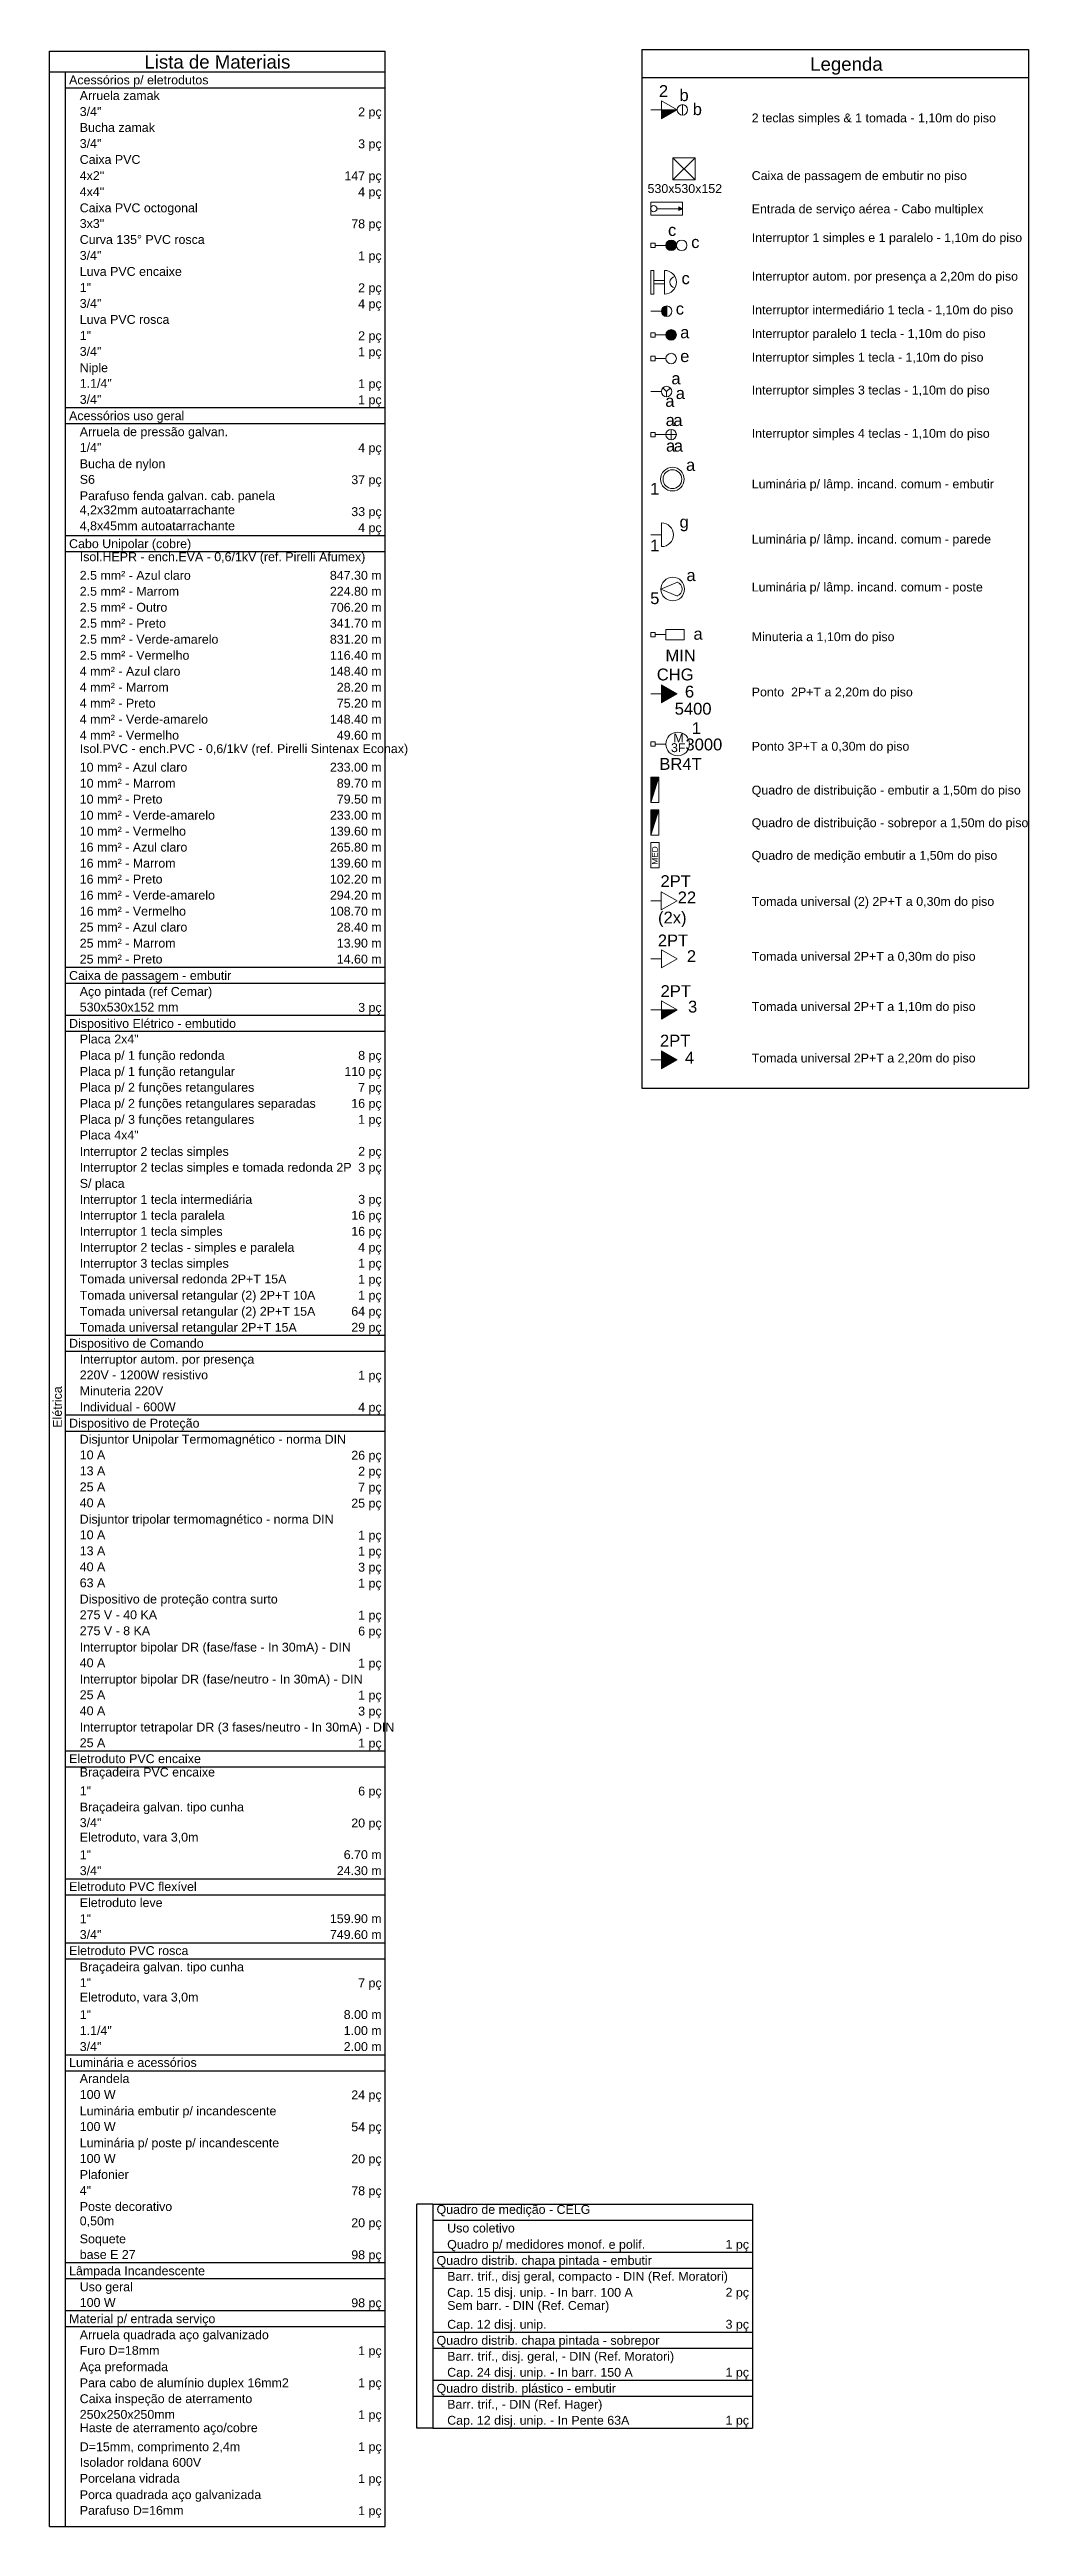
# Model space of a CAD drawing. Header units: inches. Extents: x 82 to 150, y -19 to 82.
# Drawn here: x 120.01 to 131.68, y -18.89 to 10.63 of the extents above; entities that cross this region are included whole.
import ezdxf
from ezdxf.enums import TextEntityAlignment as Align

# ---------------------------------------------------------------- set-up
doc = ezdxf.new("R2010")
doc.units = ezdxf.units.IN
doc.header["$MEASUREMENT"] = 0
doc.linetypes.add('HIDDEN', pattern=[0.375, 0.25, -0.125])
for name, color, linetype, lineweight in [('DI-Linhas do quadro', 7, 'HIDDEN', 30), ('DI-Textos do quadro', 5, 'Continuous', 20), ('DI-Título do quadro', 5, 'Continuous', 30), ('P-SIMBOL', 5, 'Continuous', 20)]:
    doc.layers.add(name, color=color, linetype=linetype, lineweight=lineweight)
doc.styles.add('Arial', font='arial.ttf')

msp = doc.modelspace()

# ---------------------------------------------------------------- texts
at = {"layer": 'DI-Textos do quadro', "char_height": 0.1059, "line_spacing_factor": 0.798, "style": 'Arial'}
for s, insert, width, attachment_point in [('Acessórios p/ eletrodutos', (120.244, 10.185), 3.07594, 7), ('Arruela zamak', (120.371, 10.029), 1.7655, 7), ('3/4"', (120.371, 9.838), 0.47774, 7), ('Bucha zamak', (120.371, 9.648), 1.66007, 7), ('2 pç', (123.969, 9.803), 0.51777, 9), ('2 teclas simples & 1 tomada - 1,10m do piso', (128.379, 9.732), 5.3899, 7), ('3/4"', (120.371, 9.457), 0.47774, 7), ('3 pç', (123.969, 9.422), 0.51777, 9), ('4x2"', (120.371, 9.076), 0.53645, 7), ('Caixa PVC', (120.371, 9.267), 1.33713, 7), ('147 pç', (123.969, 9.041), 0.82203, 9), ('Caixa de passagem de embutir no piso', (128.379, 9.044), 4.74669, 7), ('4x4"', (120.371, 8.885), 0.53645, 7), ('4 pç', (123.969, 8.85), 0.51777, 9), ('3x3"', (120.371, 8.504), 0.53645, 7), ('Caixa PVC octogonal', (120.371, 8.66), 2.60087, 7), ('78 pç', (123.969, 8.469), 0.6699, 9), ('Entrada de serviço aérea - Cabo multiplex', (128.379, 8.647), 5.111, 7), ('Curva 135%%d PVC rosca', (120.371, 8.313), 2.74766, 7), ('Interruptor 1 simples e 1 paralelo - 1,10m do piso', (128.379, 8.305), 5.96506, 7), ('3/4"', (120.371, 8.123), 0.47774, 7), ('Luva PVC encaixe', (120.371, 7.932), 2.25124, 7), ('1 pç', (123.969, 8.088), 0.51777, 9), ('Interruptor autom. por presença a 2,20m do piso', (128.379, 7.844), 5.87165, 7), ('1"', (120.371, 7.742), 0.24954, 7), ('2 pç', (123.969, 7.707), 0.51777, 9), ('3/4"', (120.371, 7.551), 0.47774, 7), ('Luva PVC rosca', (120.371, 7.36), 1.97901, 7), ('4 pç', (123.969, 7.516), 0.51777, 9), ('Interruptor intermediário 1 tecla - 1,10m do piso', (128.379, 7.444), 5.76622, 7), ('3/4"', (120.371, 6.979), 0.47774, 7), ('1"', (120.371, 7.17), 0.24954, 7), ('2 pç', (123.969, 7.135), 0.51777, 9), ('Interruptor paralelo 1 tecla - 1,10m do piso', (128.379, 7.161), 5.15771, 7), ('Niple', (120.371, 6.754), 0.62453, 7), ('1 pç', (123.969, 6.944), 0.51777, 9), ('Interruptor simples 1 tecla - 1,10m do piso', (128.379, 6.879), 5.11367, 7), ('3/4"', (120.371, 6.407), 0.47774, 7), ('1.1/4"', (120.371, 6.598), 0.70593, 7), ('1 pç', (123.969, 6.563), 0.51777, 9), ('1 pç', (123.969, 6.372), 0.51777, 9), ('Interruptor simples 3 teclas - 1,10m do piso', (128.379, 6.488), 5.25112, 7), ('Acessórios uso geral', (120.244, 6.182), 2.54349, 7), ('Arruela de pressão galvan.', (120.371, 5.991), 3.27211, 7), ('1/4"', (120.371, 5.835), 0.47774, 7), ('4 pç', (123.969, 5.8), 0.51777, 9), ('Interruptor simples 4 teclas - 1,10m do piso', (128.379, 5.972), 5.25112, 7), ('Bucha de nylon', (120.371, 5.61), 1.88827, 7), ('S6', (120.371, 5.454), 0.33495, 7), ('Parafuso fenda galvan. cab. panela', (120.371, 5.229), 4.30765, 7), ('37 pç', (123.969, 5.419), 0.6699, 9), ('Luminária p/ lâmp. incand. comum - embutir', (128.379, 5.369), 5.34186, 7), ('4,2x32mm autoatarrachante', (120.371, 5.073), 3.42023, 7), ('33 pç', (123.969, 5.038), 0.6699, 9), ('Cabo Unipolar (cobre)', (120.244, 4.657), 2.69162, 7), ('4,8x45mm autoatarrachante', (120.371, 4.882), 3.42023, 7), ('4 pç', (123.969, 4.847), 0.51777, 9), ('Luminária p/ lâmp. incand. comum - parede', (128.379, 4.712), 5.28048, 7), ('Isol.HEPR - ench.EVA - 0,6/1kV (ref. Pirelli Afumex)', (120.371, 4.501), 6.29868, 7), ('2.5 mm² - Azul claro', (120.371, 4.31), 2.45008, 7), ('2.5 mm² - Marrom', (120.371, 4.12), 2.18852, 7), ('847.30 m', (123.969, 4.31), 1.14097, 9), ('224.80 m', (123.969, 4.12), 1.14097, 9), ('Luminária p/ lâmp. incand. comum - poste', (128.379, 4.14), 5.09899, 7), ('2.5 mm² - Outro', (120.371, 3.929), 1.92964, 7), ('2.5 mm² - Preto', (120.371, 3.739), 1.90028, 7), ('341.70 m', (123.969, 3.739), 1.14097, 9), ('706.20 m', (123.969, 3.929), 1.14097, 9), ('2.5 mm² - Verde-amarelo', (120.371, 3.548), 3.05592, 7), ('831.20 m', (123.969, 3.548), 1.14097, 9), ('Minuteria a 1,10m do piso', (128.379, 3.548), 3.15067, 7), ('4 mm² - Azul claro', (120.371, 3.167), 2.22188, 7), ('2.5 mm² - Vermelho', (120.371, 3.357), 2.41805, 7), ('116.40 m', (123.969, 3.357), 1.14097, 9), ('148.40 m', (123.969, 3.167), 1.14097, 9), ('4 mm² - Marrom', (120.371, 2.976), 1.96033, 7), ('28.20 m', (123.969, 2.976), 0.98884, 9), ('Ponto  2P+T a 2,20m do piso', (128.379, 2.889), 3.55368, 7), ('4 mm² - Preto', (120.371, 2.786), 1.67208, 7), ('4 mm² - Verde-amarelo', (120.371, 2.595), 2.82773, 7), ('148.40 m', (123.969, 2.595), 1.14097, 9), ('75.20 m', (123.969, 2.786), 0.98884, 9), ('4 mm² - Vermelho', (120.371, 2.404), 2.18986, 7), ('49.60 m', (123.969, 2.404), 0.98884, 9), ('Ponto 3P+T a 0,30m do piso', (128.379, 2.242), 3.47762, 7), ('10 mm² - Azul claro', (120.371, 2.023), 2.37401, 7), ('Isol.PVC - ench.PVC - 0,6/1kV (ref. Pirelli Sintenax Econax)', (120.371, 2.214), 7.24081, 7), ('233.00 m', (123.969, 2.023), 1.14097, 9), ('10 mm² - Marrom', (120.371, 1.832), 2.11246, 7), ('89.70 m', (123.969, 1.832), 0.98884, 9), ('Quadro de distribuição - embutir a 1,50m do piso', (128.379, 1.719), 5.93437, 7), ('10 mm² - Preto', (120.371, 1.642), 1.82421, 7), ('10 mm² - Verde-amarelo', (120.371, 1.451), 2.97986, 7), ('233.00 m', (123.969, 1.451), 1.14097, 9), ('79.50 m', (123.969, 1.642), 0.98884, 9), ('10 mm² - Vermelho', (120.371, 1.261), 2.34199, 7), ('16 mm² - Azul claro', (120.371, 1.07), 2.37401, 7), ('139.60 m', (123.969, 1.261), 1.14097, 9), ('Quadro de distribuição - sobrepor a 1,50m do piso', (128.379, 1.33), 6.10117, 7), ('16 mm² - Marrom', (120.371, 0.879), 2.11246, 7), ('265.80 m', (123.969, 1.07), 1.14097, 9), ('139.60 m', (123.969, 0.879), 1.14097, 9), ('Quadro de medição embutir a 1,50m do piso', (128.379, 0.941), 5.41659, 7), ('16 mm² - Preto', (120.371, 0.689), 1.82421, 7), ('16 mm² - Verde-amarelo', (120.371, 0.498), 2.97986, 7), ('294.20 m', (123.969, 0.498), 1.14097, 9), ('102.20 m', (123.969, 0.689), 1.14097, 9), ('16 mm² - Vermelho', (120.371, 0.307), 2.34199, 7), ('108.70 m', (123.969, 0.307), 1.14097, 9), ('Tomada universal (2) 2P+T a 0,30m do piso', (128.379, 0.393), 5.34854, 7), ('25 mm² - Azul claro', (120.371, 0.117), 2.37401, 7), ('25 mm² - Marrom', (120.371, -0.074), 2.11246, 7), ('28.40 m', (123.969, 0.117), 0.98884, 9), ('13.90 m', (123.969, -0.074), 0.98884, 9), ('25 mm² - Preto', (120.371, -0.264), 1.82421, 7), ('14.60 m', (123.969, -0.264), 0.98884, 9), ('Tomada universal 2P+T a 0,30m do piso', (128.379, -0.262), 4.93886, 7), ('Caixa de passagem - embutir', (120.244, -0.49), 3.5737, 7), ('Aço pintada (ref Cemar)', (120.371, -0.681), 2.91981, 7), ('530x530x152 mm', (120.371, -0.836), 2.17117, 7), ('3 pç', (123.969, -0.871), 0.51777, 9), ('Tomada universal 2P+T a 1,10m do piso', (128.379, -0.86), 4.93886, 7), ('Dispositivo Elétrico - embutido', (120.244, -1.062), 3.68579, 7), ('Placa 2x4"', (120.371, -1.217), 1.29843, 7), ('Placa p/ 1 função redonda', (120.371, -1.443), 3.19604, 7), ('8 pç', (123.969, -1.443), 0.51777, 9), ('Tomada universal 2P+T a 2,20m do piso', (128.379, -1.474), 4.93886, 7), ('Placa p/ 1 função retangular', (120.371, -1.634), 3.42424, 7), ('Placa p/ 2 funções retangulares', (120.371, -1.824), 3.85127, 7), ('110 pç', (123.969, -1.634), 0.82203, 9), ('7 pç', (123.969, -1.824), 0.51777, 9), ('Placa p/ 2 funções retangulares separadas', (120.371, -2.015), 5.20575, 7), ('Placa p/ 3 funções retangulares', (120.371, -2.206), 3.85127, 7), ('16 pç', (123.969, -2.015), 0.6699, 9), ('Placa 4x4"', (120.371, -2.361), 1.29843, 7), ('1 pç', (123.969, -2.206), 0.51777, 9), ('Interruptor 2 teclas simples', (120.371, -2.587), 3.28812, 7), ('Interruptor 2 teclas simples e tomada redonda 2P', (120.371, -2.777), 5.99575, 7), ('3 pç', (123.969, -2.777), 0.51777, 9), ('2 pç', (123.969, -2.587), 0.51777, 9), ('S/ placa', (120.371, -2.968), 0.99017, 7), ('Interruptor 1 tecla intermediária', (120.371, -3.159), 3.80323, 7), ('Interruptor 1 tecla paralela', (120.371, -3.349), 3.19471, 7), ('16 pç', (123.969, -3.349), 0.6699, 9), ('3 pç', (123.969, -3.159), 0.51777, 9), ('Interruptor 1 tecla simples', (120.371, -3.54), 3.15067, 7), ('16 pç', (123.969, -3.54), 0.6699, 9), ('Interruptor 2 teclas - simples e paralela', (120.371, -3.731), 4.73335, 7), ('Interruptor 3 teclas simples', (120.371, -3.921), 3.28812, 7), ('4 pç', (123.969, -3.731), 0.51777, 9), ('1 pç', (123.969, -3.921), 0.51777, 9), ('Tomada universal redonda 2P+T 15A', (120.371, -4.077), 4.5572, 7), ('1 pç', (123.969, -4.112), 0.51777, 9), ('Tomada universal retangular (2) 2P+T 10A', (120.371, -4.302), 5.19507, 7), ('Tomada universal retangular (2) 2P+T 15A', (120.371, -4.493), 5.19507, 7), ('64 pç', (123.969, -4.493), 0.6699, 9), ('1 pç', (123.969, -4.302), 0.51777, 9), ('Tomada universal retangular 2P+T 15A', (120.371, -4.684), 4.78539, 7), ('29 pç', (123.969, -4.684), 0.6699, 9), ('Dispositivo de Comando', (120.244, -4.874), 2.96918, 7), ('Interruptor autom. por presença', (120.371, -5.065), 3.84726, 7), ('220V - 1200W resistivo', (120.371, -5.221), 2.8304, 7), ('Minuteria 220V', (120.371, -5.411), 1.84156, 7), ('1 pç', (123.969, -5.256), 0.51777, 9), ('Individual - 600W', (120.371, -5.602), 2.11513, 7), ('4 pç', (123.969, -5.637), 0.51777, 9), ('Dispositivo de Proteção', (120.244, -5.827), 2.87844, 7), ('Disjuntor Unipolar Termomagnético - norma DIN', (120.371, -6.018), 5.87031, 7), ('10 A', (120.371, -6.174), 0.56314, 7), ('26 pç', (123.969, -6.209), 0.6699, 9), ('25 A', (120.371, -6.555), 0.56314, 7), ('13 A', (120.371, -6.364), 0.56314, 7), ('2 pç', (123.969, -6.399), 0.51777, 9), ('7 pç', (123.969, -6.59), 0.51777, 9), ('40 A', (120.371, -6.745), 0.56314, 7), ('25 pç', (123.969, -6.78), 0.6699, 9), ('10 A', (120.371, -7.127), 0.56314, 7), ('Disjuntor tripolar termomagnético - norma DIN', (120.371, -6.971), 5.59675, 7), ('1 pç', (123.969, -7.162), 0.51777, 9), ('13 A', (120.371, -7.317), 0.56314, 7), ('1 pç', (123.969, -7.352), 0.51777, 9), ('40 A', (120.371, -7.508), 0.56314, 7), ('63 A', (120.371, -7.699), 0.56314, 7), ('3 pç', (123.969, -7.543), 0.51777, 9), ('1 pç', (123.969, -7.734), 0.51777, 9), ('275 V - 40 KA', (120.371, -8.08), 1.70411, 7), ('Dispositivo de proteção contra surto', (120.371, -7.924), 4.36904, 7), ('275 V - 8 KA', (120.371, -8.27), 1.55198, 7), ('6 pç', (123.969, -8.305), 0.51777, 9), ('1 pç', (123.969, -8.115), 0.51777, 9), ('40 A', (120.371, -8.652), 0.56314, 7), ('Interruptor bipolar DR (fase/fase - In 30mA) - DIN', (120.371, -8.496), 5.97573, 7), ('1 pç', (123.969, -8.687), 0.51777, 9), ('Interruptor bipolar DR (fase/neutro - In 30mA) - DIN', (120.371, -8.877), 6.23329, 7), ('40 A', (120.371, -9.224), 0.56314, 7), ('25 A', (120.371, -9.033), 0.56314, 7), ('3 pç', (123.969, -9.259), 0.51777, 9), ('1 pç', (123.969, -9.068), 0.51777, 9), ('Interruptor tetrapolar DR (3 fases/neutro - In 30mA) - DIN', (120.371, -9.449), 6.93255, 7), ('Eletroduto PVC encaixe', (120.244, -9.795), 2.90513, 7), ('25 A', (120.371, -9.605), 0.56314, 7), ('1 pç', (123.969, -9.64), 0.51777, 9), ('Braçadeira PVC encaixe', (120.371, -9.986), 2.98119, 7), ('1"', (120.371, -10.177), 0.24954, 7), ('Braçadeira galvan. tipo cunha', (120.371, -10.402), 3.62307, 7), ('6 pç', (123.969, -10.212), 0.51777, 9), ('3/4"', (120.371, -10.558), 0.47774, 7), ('Eletroduto, vara 3,0m', (120.371, -10.749), 2.61689, 7), ('20 pç', (123.969, -10.593), 0.6699, 9), ('1"', (120.371, -10.939), 0.24954, 7), ('6.70 m', (123.969, -10.939), 0.83671, 9), ('Eletroduto PVC flexível', (120.244, -11.32), 2.81439, 7), ('3/4"', (120.371, -11.13), 0.47774, 7), ('24.30 m', (123.969, -11.13), 0.98884, 9), ('Eletroduto leve', (120.371, -11.511), 1.82688, 7), ('3/4"', (120.371, -11.892), 0.47774, 7), ('1"', (120.371, -11.702), 0.24954, 7), ('749.60 m', (123.969, -11.892), 1.14097, 9), ('159.90 m', (123.969, -11.702), 1.14097, 9), ('Eletroduto PVC rosca', (120.244, -12.083), 2.6329, 7), ('1"', (120.371, -12.464), 0.24954, 7), ('Braçadeira galvan. tipo cunha', (120.371, -12.308), 3.62307, 7), ('7 pç', (123.969, -12.499), 0.51777, 9), ('Eletroduto, vara 3,0m', (120.371, -12.655), 2.61689, 7), ('1"', (120.371, -12.845), 0.24954, 7), ('1.1/4"', (120.371, -13.036), 0.70593, 7), ('8.00 m', (123.969, -12.845), 0.83671, 9), ('1.00 m', (123.969, -13.036), 0.83671, 9), ('3/4"', (120.371, -13.227), 0.47774, 7), ('2.00 m', (123.969, -13.227), 0.83671, 9), ('Luminária e acessórios', (120.244, -13.417), 2.81706, 7), ('Arandela', (120.371, -13.608), 1.0956, 7), ('100 W', (120.371, -13.798), 0.79, 7), ('24 pç', (123.969, -13.833), 0.6699, 9), ('100 W', (120.371, -14.18), 0.79, 7), ('Luminária embutir p/ incandescente', (120.371, -14.024), 4.33835, 7), ('54 pç', (123.969, -14.215), 0.6699, 9), ('100 W', (120.371, -14.561), 0.79, 7), ('Luminária p/ poste p/ incandescente', (120.371, -14.405), 4.39973, 7), ('20 pç', (123.969, -14.596), 0.6699, 9), ('Plafonier', (120.371, -14.752), 1.08092, 7), ('4"', (120.371, -14.942), 0.24954, 7), ('Poste decorativo', (120.371, -15.133), 2.0404, 7), ('78 pç', (123.969, -14.977), 0.6699, 9), ('Quadro de medição - CELG', (124.623, -15.199), 3.39088, 7), ('0,50m', (120.371, -15.323), 0.76065, 7), ('20 pç', (123.969, -15.358), 0.6699, 9), ('Uso coletivo', (124.75, -15.39), 1.49327, 7), ('Soquete', (120.371, -15.549), 1.01953, 7), ('base E 27', (120.371, -15.705), 1.23305, 7), ('98 pç', (123.969, -15.74), 0.6699, 9), ('Quadro p/ medidores monof. e polif.', (124.75, -15.615), 4.36637, 7), ('1 pç', (128.347, -15.615), 0.51777, 9), ('Lâmpada Incandescente', (120.244, -15.93), 2.99854, 7), ('Quadro distrib. chapa pintada - embutir', (124.623, -15.806), 4.74669, 7), ('Barr. trif., disj geral, compacto - DIN (Ref. Moratori)', (124.75, -15.996), 6.18925, 7), ('100 W', (120.371, -16.277), 0.79, 7), ('Uso geral', (120.371, -16.121), 1.17166, 7), ('98 pç', (123.969, -16.312), 0.6699, 9), ('Sem barr. - DIN (Ref. Cemar)', (124.75, -16.343), 3.57103, 7), ('Cap. 15 disj. unip. - In barr. 100 A', (124.75, -16.187), 4.09147, 7), ('2 pç', (128.347, -16.187), 0.51777, 9), ('Material p/ entrada serviço', (120.244, -16.502), 3.22674, 7), ('Cap. 12 disj. unip.', (124.75, -16.568), 2.19119, 7), ('3 pç', (128.347, -16.568), 0.51777, 9), ('Arruela quadrada aço galvanizado', (120.371, -16.693), 4.1702, 7), ('Furo D=18mm', (120.371, -16.848), 1.75616, 7), ('1 pç', (123.969, -16.883), 0.51777, 9), ('Quadro distrib. chapa pintada - sobrepor', (124.623, -16.759), 4.9135, 7), ('Barr. trif., disj. geral, - DIN (Ref. Moratori)', (124.75, -16.949), 5.00157, 7), ('Aça preformada', (120.371, -17.074), 1.94698, 7), ('Para cabo de alumínio duplex 16mm2', (120.371, -17.265), 4.60924, 7), ('Cap. 24 disj. unip. - In barr. 150 A', (124.75, -17.14), 4.09147, 7), ('1 pç', (128.347, -17.14), 0.51777, 9), ('Caixa inspeção de aterramento', (120.371, -17.455), 3.80189, 7), ('1 pç', (123.969, -17.265), 0.51777, 9), ('Quadro distrib. plástico - embutir', (124.623, -17.331), 3.95669, 7), ('Barr. trif., - DIN (Ref. Hager)', (124.75, -17.521), 3.4189, 7), ('250x250x250mm', (120.371, -17.611), 2.09511, 7), ('Haste de aterramento aço/cobre', (120.371, -17.801), 3.92466, 7), ('1 pç', (123.969, -17.646), 0.51777, 9), ('Cap. 12 disj. unip. - In Pente 63A', (124.75, -17.712), 4.01674, 7), ('1 pç', (128.347, -17.712), 0.51777, 9), ('D=15mm, comprimento 2,4m', (120.371, -18.027), 3.53767, 7), ('1 pç', (123.969, -18.027), 0.51777, 9), ('Porcelana vidrada', (120.371, -18.373), 2.20721, 7), ('Isolador roldana 600V', (120.371, -18.183), 2.67827, 7), ('1 pç', (123.969, -18.408), 0.51777, 9), ('Porca quadrada aço galvanizada', (120.371, -18.599), 4.0034, 7), ('Parafuso D=16mm', (120.371, -18.755), 2.28994, 7), ('1 pç', (123.969, -18.79), 0.51777, 9)]:
    msp.add_mtext(s, dxfattribs=dict(at, insert=insert, width=width, attachment_point=attachment_point))
at = {"layer": 'DI-Textos do quadro', "insert": (120.159, -5.549), "char_height": 0.1059, "width": 0.91411, "attachment_point": 8, "rotation": 90, "line_spacing_factor": 0.798, "style": 'Arial'}
msp.add_mtext('Elétrica', dxfattribs=at)
at = {"layer": 'DI-Título do quadro', "style": 'Arial'}
for s, height, p in [('Lista de Materiais', 0.15885, (122.011, 10.358)), ('Legenda', 0.1588, (129.508, 10.332))]:
    msp.add_text(s, height=height, dxfattribs=at).set_placement(p, align=Align.BOTTOM_CENTER)
at = {"layer": 'P-SIMBOL', "line_spacing_factor": 0.798, "style": 'Arial'}
for s, insert, char_height, width, attachment_point in [('2', (127.328, 10.067), 0.141, 0.20918, 8), ('b', (127.573, 10.015), 0.141, 0.20918, 8), ('b', (127.731, 9.848), 0.141, 0.20918, 8), ('530x530x152', (127.582, 8.92), 0.1059, 1.63872, 8), ('c', (127.382, 8.408), 0.141, 0.18899, 7), ('c', (127.658, 8.264), 0.141, 0.18899, 7), ('c', (127.592, 7.833), 0.141, 0.18899, 8), ('c', (127.474, 7.471), 0.141, 0.18899, 7), ('a', (127.527, 7.189), 0.141, 0.20918, 7), ('e', (127.527, 6.905), 0.141, 0.20918, 7), ('a', (127.422, 6.64), 0.141, 0.20918, 7), ('a', (127.474, 6.464), 0.141, 0.20918, 7), ('a', (127.349, 6.371), 0.141, 0.20918, 7), ('a', (127.354, 6.142), 0.141, 0.20918, 7), ('a', (127.555, 6.142), 0.141, 0.20918, 9), ('a', (127.358, 5.837), 0.141, 0.20918, 7), ('a', (127.56, 5.837), 0.141, 0.20918, 9), ('a', (127.651, 5.608), 0.141, 0.20918, 8), ('1', (127.224, 5.326), 0.141, 0.20918, 8), ('g', (127.574, 4.889), 0.141, 0.20918, 8), ('1', (127.224, 4.65), 0.141, 0.20918, 8), ('5', (127.224, 4.02), 0.141, 0.20918, 8), ('a', (127.656, 4.294), 0.141, 0.20918, 8), ('a', (127.74, 3.595), 0.141, 0.20918, 8), ('CHG', (127.467, 3.11), 0.1412, 0.83487, 8), ('MIN', (127.532, 3.339), 0.1412, 0.68992, 8), ('6', (127.638, 2.906), 0.141, 0.20918, 8), ('5400', (127.681, 2.702), 0.1412, 0.83671, 8), ('3F', (127.417, 2.256), 0.1059, 0.31894, 7), ('M', (127.446, 2.372), 0.106, 0.22819, 7), ('3000', (127.809, 2.276), 0.1412, 0.83671, 8), ('1', (127.72, 2.472), 0.141, 0.20918, 8), ('BR4T', (127.531, 2.046), 0.1412, 0.96148, 8), ('2PT', (127.473, 0.649), 0.1412, 0.68992, 8), ('22', (127.607, 0.455), 0.1412, 0.41835, 8), ('(2x)', (127.263, 0.172), 0.1412, 0.64405, 7), ('2PT', (127.441, -0.058), 0.1412, 0.68992, 8), ('2', (127.661, -0.245), 0.141, 0.20918, 8), ('2PT', (127.474, -0.662), 0.1412, 0.68992, 8), ('3', (127.675, -0.849), 0.141, 0.20918, 8), ('2PT', (127.467, -1.252), 0.1412, 0.68992, 8), ('4', (127.638, -1.456), 0.141, 0.20918, 8)]:
    msp.add_mtext(s, dxfattribs=dict(at, insert=insert, char_height=char_height, width=width, attachment_point=attachment_point))
at = {"layer": 'P-SIMBOL', "insert": (127.26, 1.025), "char_height": 0.0706, "width": 0.38032, "attachment_point": 8, "rotation": 90, "line_spacing_factor": 0.798, "style": 'Arial'}
msp.add_mtext('MED', dxfattribs=at)

# ---------------------------------------------------------------- hatches: boundary and pattern name
at = {"layer": 'P-SIMBOL', "linetype": 'Continuous'}
for points in [[(127.303, 9.913), (127.49, 9.913), (127.303, 9.805)], [(127.554, 8.735), (127.51, 8.755), (127.51, 8.714)], [(127.366, 7.575), (127.366, 7.513), (127.303, 7.513), (127.304, 7.523), (127.309, 7.54), (127.315, 7.55), (127.322, 7.558), (127.333, 7.566), (127.346, 7.572), (127.359, 7.575), (127.366, 7.575)], [(127.366, 7.45), (127.366, 7.513), (127.303, 7.513), (127.304, 7.503), (127.309, 7.486), (127.315, 7.476), (127.322, 7.468), (127.333, 7.46), (127.346, 7.454), (127.359, 7.451), (127.366, 7.451)], [(127.419, 7.293), (127.419, 7.231), (127.356, 7.231), (127.357, 7.24), (127.362, 7.257), (127.368, 7.268), (127.375, 7.276), (127.386, 7.284), (127.399, 7.29), (127.412, 7.293), (127.419, 7.293)], [(127.419, 7.168), (127.419, 7.231), (127.356, 7.231), (127.357, 7.221), (127.362, 7.204), (127.368, 7.193), (127.375, 7.185), (127.386, 7.177), (127.399, 7.171), (127.412, 7.168), (127.419, 7.169)], [(127.419, 7.293), (127.419, 7.231), (127.481, 7.231), (127.481, 7.24), (127.475, 7.257), (127.469, 7.268), (127.462, 7.276), (127.452, 7.284), (127.439, 7.29), (127.426, 7.293), (127.419, 7.293)], [(127.419, 7.168), (127.419, 7.231), (127.481, 7.231), (127.481, 7.221), (127.475, 7.204), (127.469, 7.193), (127.462, 7.185), (127.452, 7.177), (127.439, 7.171), (127.426, 7.168), (127.419, 7.169)], [(127.303, 2.843), (127.49, 2.951), (127.303, 3.059)], [(127.274, 1.958), (127.175, 1.958), (127.175, 1.657)], [(127.274, 1.569), (127.175, 1.569), (127.175, 1.268)], [(127.303, -0.816), (127.49, -0.816), (127.303, -0.924)], [(127.303, -1.519), (127.49, -1.411), (127.303, -1.303)]]:
    msp.add_hatch(color=256, dxfattribs=at).paths.add_polyline_path(points)

# ---------------------------------------------------------------- linework, layer by layer
at = {"layer": 'DI-Linhas do quadro', "linetype": 'Continuous'}
for p, q in [((127.069, 10.632), (131.677, 10.632)), ((127.069, 10.632), (127.069, -1.749)), ((131.677, 10.632), (131.677, -1.749)), ((120.011, 10.612), (124.011, 10.612)), ((120.011, -18.892), (120.011, 10.612)), ((120.011, 10.368), (124.011, 10.368)), ((120.202, -18.892), (120.202, 10.368)), ((124.011, -18.892), (124.011, 10.612)), ((120.202, 10.177), (124.011, 10.177)), ((127.069, 10.297), (131.677, 10.297)), ((120.202, 6.365), (124.011, 6.365)), ((120.202, 6.174), (124.011, 6.174)), ((120.202, 4.84), (124.011, 4.84)), ((120.202, 4.649), (124.011, 4.649)), ((120.202, -0.307), (124.011, -0.307)), ((120.202, -0.497), (124.011, -0.497)), ((120.202, -0.879), (124.011, -0.879)), ((120.202, -1.069), (124.011, -1.069)), ((127.069, -1.749), (131.677, -1.749)), ((120.202, -4.691), (124.011, -4.691)), ((120.202, -4.882), (124.011, -4.882)), ((120.202, -5.644), (124.011, -5.644)), ((120.202, -5.835), (124.011, -5.835)), ((120.202, -9.647), (124.011, -9.647)), ((120.202, -9.838), (124.011, -9.838)), ((120.202, -11.172), (124.011, -11.172)), ((120.202, -11.363), (124.011, -11.363)), ((120.202, -11.935), (124.011, -11.935)), ((120.202, -12.125), (124.011, -12.125)), ((120.202, -13.269), (124.011, -13.269)), ((120.202, -13.46), (124.011, -13.46)), ((124.39, -17.719), (124.39, -15.051)), ((124.58, -15.051), (124.39, -15.051)), ((124.58, -15.051), (128.39, -15.051)), ((124.58, -15.051), (124.58, -17.719)), ((128.39, -15.051), (128.39, -17.719)), ((124.58, -15.241), (128.39, -15.241)), ((124.58, -15.623), (128.39, -15.623)), ((120.202, -15.747), (124.011, -15.747)), ((120.202, -15.938), (124.011, -15.938)), ((124.58, -15.813), (128.39, -15.813)), ((120.202, -16.319), (124.011, -16.319)), ((120.202, -16.509), (124.011, -16.509)), ((124.58, -16.576), (128.39, -16.576)), ((124.58, -16.766), (128.39, -16.766)), ((124.58, -17.148), (128.39, -17.148)), ((124.58, -17.338), (128.39, -17.338)), ((124.58, -17.719), (124.39, -17.719)), ((124.58, -17.719), (128.39, -17.719)), ((120.011, -18.892), (124.011, -18.892))]:
    msp.add_line(p, q, dxfattribs=at)
at = {"layer": 'P-SIMBOL'}
for p, q in [((127.303, 9.913), (127.175, 9.913)), ((127.49, 9.913), (127.303, 10.021)), ((127.303, 10.021), (127.303, 9.805)), ((127.49, 9.913), (127.303, 9.913)), ((127.303, 9.805), (127.49, 9.913)), ((127.553, 9.976), (127.553, 9.851)), ((127.439, 9.343), (127.704, 9.343)), ((127.439, 9.343), (127.439, 9.078)), ((127.439, 9.343), (127.704, 9.078)), ((127.704, 9.343), (127.439, 9.078)), ((127.704, 9.343), (127.704, 9.078)), ((127.439, 9.078), (127.704, 9.078)), ((127.175, 8.813), (127.175, 8.657)), ((127.175, 8.813), (127.554, 8.813)), ((127.175, 8.657), (127.554, 8.657)), ((127.25, 8.735), (127.51, 8.735)), ((127.554, 8.735), (127.51, 8.755)), ((127.51, 8.755), (127.51, 8.714)), ((127.554, 8.735), (127.51, 8.714)), ((127.554, 8.813), (127.554, 8.657)), ((127.175, 8.272), (127.175, 8.325)), ((127.175, 8.325), (127.228, 8.325)), ((127.228, 8.272), (127.175, 8.272)), ((127.228, 8.325), (127.228, 8.272)), ((127.356, 8.298), (127.228, 8.298)), ((127.175, 7.999), (127.175, 7.717)), ((127.175, 7.999), (127.213, 7.999)), ((127.213, 7.999), (127.213, 7.717)), ((127.341, 7.999), (127.341, 7.717)), ((127.175, 7.717), (127.213, 7.717)), ((127.341, 7.877), (127.213, 7.877)), ((127.341, 7.839), (127.213, 7.839)), ((127.303, 7.513), (127.175, 7.513)), ((127.366, 7.575), (127.366, 7.45)), ((127.175, 7.204), (127.175, 7.257)), ((127.175, 7.257), (127.228, 7.257)), ((127.228, 7.204), (127.175, 7.204)), ((127.228, 7.257), (127.228, 7.204)), ((127.356, 7.231), (127.228, 7.231)), ((127.419, 7.293), (127.419, 7.168)), ((127.175, 6.923), (127.175, 6.976)), ((127.175, 6.976), (127.228, 6.976)), ((127.228, 6.923), (127.175, 6.923)), ((127.228, 6.976), (127.228, 6.923)), ((127.356, 6.949), (127.228, 6.949)), ((127.303, 6.555), (127.175, 6.555)), ((127.365, 6.555), (127.321, 6.599)), ((127.365, 6.555), (127.41, 6.599)), ((127.365, 6.492), (127.365, 6.555)), ((127.175, 6.015), (127.175, 6.068)), ((127.175, 6.068), (127.228, 6.068)), ((127.228, 6.015), (127.175, 6.015)), ((127.228, 6.068), (127.228, 6.015)), ((127.356, 6.042), (127.228, 6.042)), ((127.356, 6.042), (127.481, 6.042)), ((127.419, 5.979), (127.419, 6.104)), ((127.305, 4.848), (127.177, 4.848)), ((127.305, 4.989), (127.305, 4.707)), ((127.297, 4.201), (127.493, 4.284)), ((127.493, 4.118), (127.297, 4.201)), ((127.175, 3.685), (127.228, 3.685)), ((127.175, 3.632), (127.175, 3.685)), ((127.228, 3.632), (127.175, 3.632)), ((127.228, 3.685), (127.228, 3.632)), ((127.356, 3.658), (127.228, 3.658)), ((127.356, 3.72), (127.573, 3.72)), ((127.356, 3.72), (127.573, 3.72)), ((127.356, 3.72), (127.356, 3.597)), ((127.356, 3.72), (127.356, 3.597)), ((127.356, 3.597), (127.573, 3.597)), ((127.356, 3.597), (127.573, 3.597)), ((127.573, 3.72), (127.573, 3.597)), ((127.573, 3.72), (127.573, 3.597)), ((127.303, 2.843), (127.303, 3.059)), ((127.303, 3.059), (127.49, 2.951)), ((127.303, 2.951), (127.175, 2.951)), ((127.49, 2.951), (127.303, 2.843)), ((127.175, 2.327), (127.175, 2.38)), ((127.175, 2.38), (127.228, 2.38)), ((127.228, 2.38), (127.228, 2.327)), ((127.228, 2.327), (127.175, 2.327)), ((127.356, 2.354), (127.228, 2.354)), ((127.274, 1.958), (127.175, 1.958)), ((127.175, 1.958), (127.175, 1.657)), ((127.274, 1.958), (127.175, 1.657)), ((127.274, 1.958), (127.274, 1.657)), ((127.274, 1.657), (127.175, 1.657)), ((127.274, 1.569), (127.175, 1.569)), ((127.175, 1.569), (127.175, 1.268)), ((127.274, 1.569), (127.175, 1.268)), ((127.274, 1.569), (127.274, 1.268)), ((127.274, 1.268), (127.175, 1.268)), ((127.302, 0.376), (127.302, 0.592)), ((127.302, 0.592), (127.49, 0.484)), ((127.302, 0.484), (127.175, 0.484)), ((127.49, 0.484), (127.302, 0.376)), ((127.303, -0.206), (127.175, -0.206)), ((127.303, -0.098), (127.49, -0.206)), ((127.303, -0.314), (127.303, -0.098)), ((127.49, -0.206), (127.303, -0.314)), ((127.303, -0.816), (127.175, -0.816)), ((127.303, -0.708), (127.49, -0.816)), ((127.303, -0.924), (127.303, -0.708)), ((127.49, -0.816), (127.303, -0.816)), ((127.49, -0.816), (127.303, -0.924)), ((127.303, -1.411), (127.175, -1.411)), ((127.303, -1.519), (127.303, -1.303)), ((127.303, -1.303), (127.49, -1.411)), ((127.49, -1.411), (127.303, -1.519))]:
    msp.add_line(p, q, dxfattribs=at)
at = {"layer": 'P-SIMBOL', "const_width": 0.0625}
msp.add_lwpolyline([(127.45, 8.298, 1), (127.387, 8.298, 1)], format="xyb", close=True, dxfattribs=at)
at = {"layer": 'P-SIMBOL'}
msp.add_lwpolyline([(127.175, 1.179), (127.275, 1.179), (127.275, 0.878), (127.175, 0.878), (127.175, 1.179)], dxfattribs=at)
for centre, radius in [((127.553, 9.913), 0.0625), ((127.212, 8.735), 0.0375), ((127.419, 8.298), 0.0625), ((127.418, 8.298), 0.0625), ((127.544, 8.298), 0.0625), ((127.366, 7.513), 0.0625), ((127.419, 7.231), 0.0625), ((127.419, 6.949), 0.0625), ((127.365, 6.555), 0.0625), ((127.419, 6.042), 0.0625), ((127.434, 5.511), 0.141), ((127.434, 5.511), 0.112), ((127.438, 4.201), 0.141), ((127.497, 2.354), 0.141)]:
    msp.add_circle(centre, radius, dxfattribs=at)
for centre, radius, start, end in [((127.341, 7.858), 0.141, 270, 90), ((127.472, 7.858), 0.0678, 94.8053, 264.183), ((127.305, 4.848), 0.141, 270, 90), ((127.462, 4.201), 0.0881, 290.315, 69.6852)]:
    msp.add_arc(centre, radius, start, end, dxfattribs=at)

msp.set_redraw_order([(e.dxf.handle, doc.entitydb.next_handle()) for e in msp.query("TEXT MTEXT ATTDEF DIMENSION ARC_DIMENSION")])  # texts and dimensions are drawn at this point

doc.saveas('drawing.dxf')
